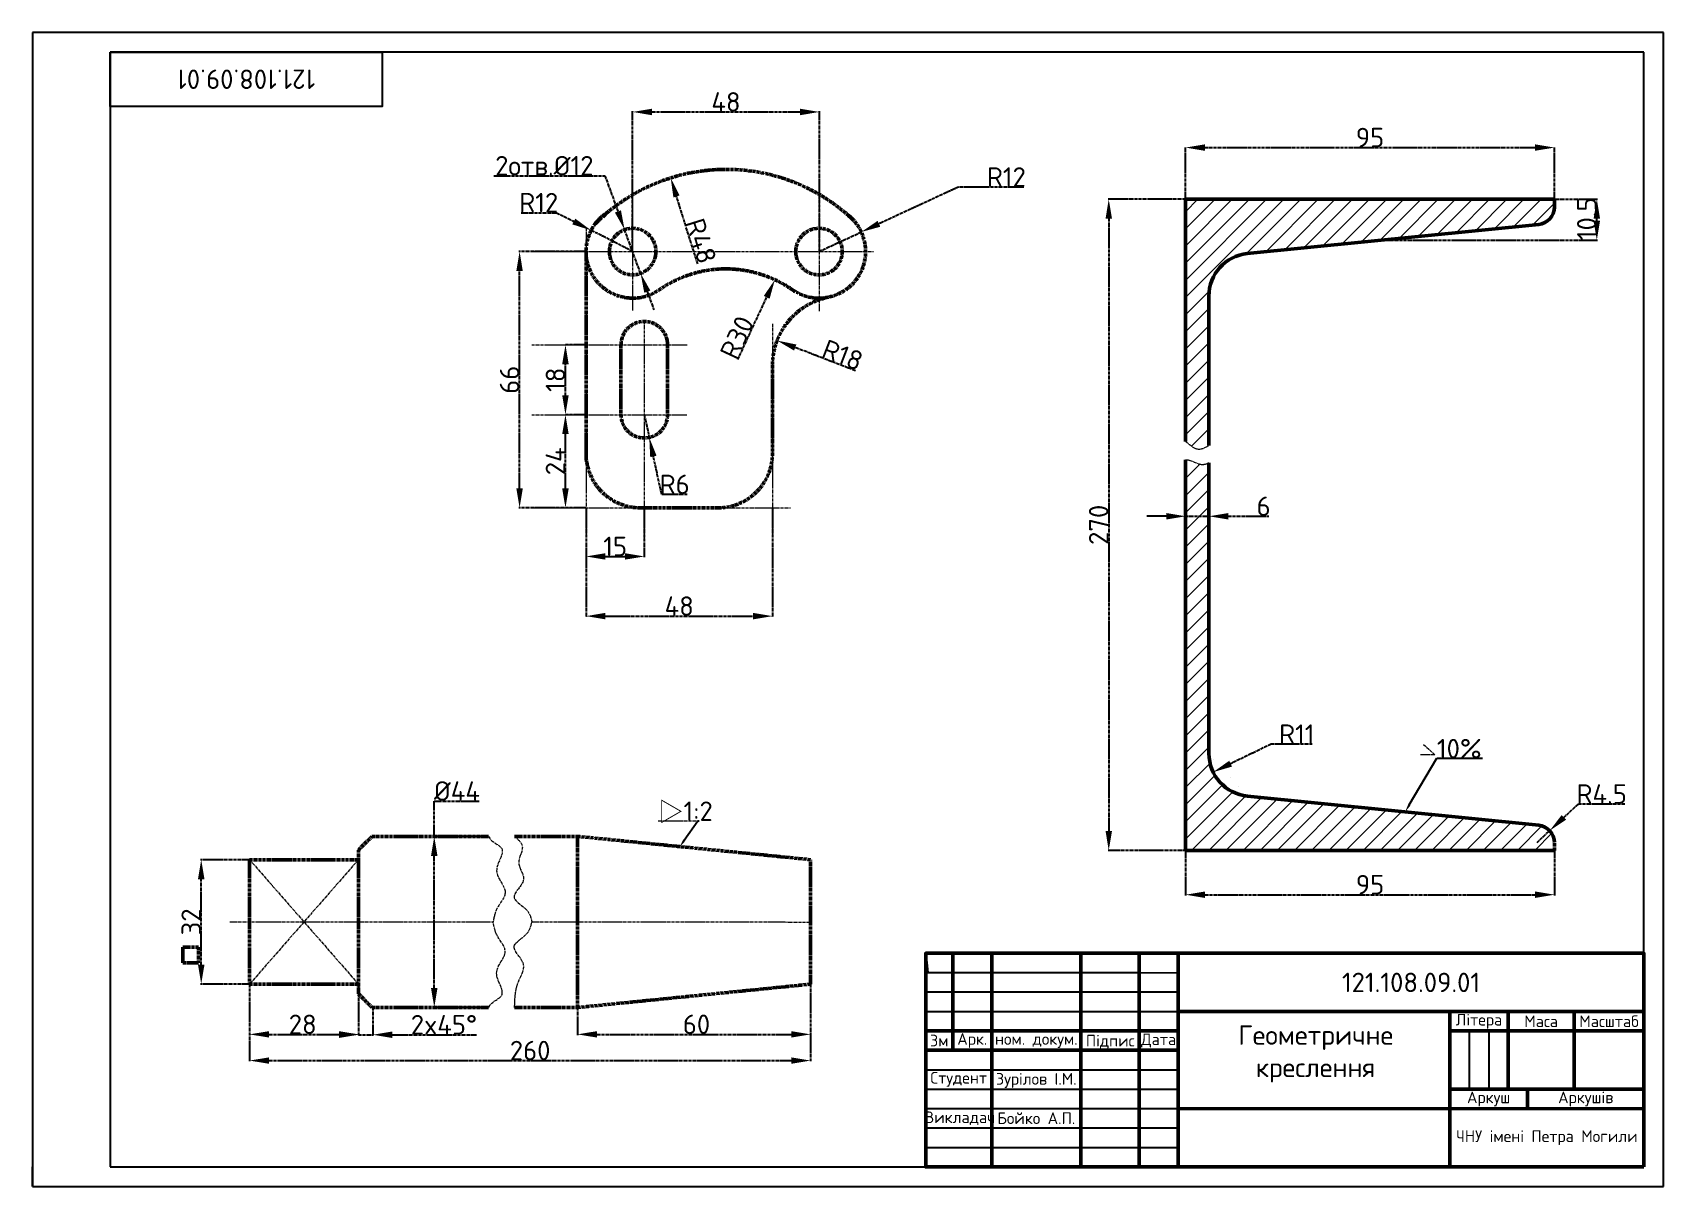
# Model space of a CAD drawing. Header units: inches. Extents: x 1 to 421, y 15 to 312.
import ezdxf
from ezdxf import colors
from ezdxf.entities.mleader import LeaderData, LeaderLine
from ezdxf.math import Vec2, Vec3

# ---------------------------------------------------------------- set-up
doc = ezdxf.new("R2010")
doc.units = ezdxf.units.IN
doc.header["$MEASUREMENT"] = 0
doc.linetypes.add('CENTER2', pattern=[1.125, 0.75, -0.125, 0.125, -0.125])
for name, color, linetype, lineweight in [('Контур', 7, 'Continuous', 50), ('Осі', 7, 'CENTER2', 15), ('Розмір', 7, 'Continuous', 15)]:
    doc.layers.add(name, color=color, linetype=linetype, lineweight=lineweight)
doc.styles.get("Standard").update_dxf_attribs({"font": 'isocpeur.ttf', "height": 5})
doc.dimstyles.get("Standard").update_dxf_attribs({"dimtxt": 5, "dimasz": 5, "dimexe": 0.18, "dimexo": 0.0625, "dimgap": 0.09, "dimtad": 1, "dimtoh": 1, "dimdec": 1, "dimzin": 0, "dimdsep": 46, "dimtxsty": 'Standard', "dimcen": 0.09, "dimadec": 0, "dimazin": 0, "dimtfac": 1, "dimtdec": 1, "dimtmove": 0, "dimatfit": 3, "dimfxl": 1, "dimtolj": 1, "dimtzin": 0, "dimarcsym": 0})

msp = doc.modelspace()

# ---------------------------------------------------------------- texts
at = {"insert": (56.23, 300.32), "char_height": 5, "attachment_point": 5, "rotation": 180}
msp.add_mtext_dynamic_manual_height_columns('121.108.09.01', width=70, gutter_width=25, heights=[0], dxfattribs=at)
at = {"attachment_point": 5}
for s, width, insert, char_height in [('121.108.09.01', 120, (356.23, 67.82), 5), ('Літера', 15, (373.73, 57.82), 3), ('Маса', 17, (389.73, 57.82), 3), ('Масштаб', 18, (407.23, 57.82), 3), ('Арк.', 10, (243.23, 52.86), 3), ('Дата', 10, (291.23, 52.86), 3), ('3м', 7, (234.73, 52.86), 3), ('{\\H0.6x;ном. докум.}', 23, (259.73, 52.86), 5), ('Підпис', 15, (278.73, 52.58), 3), ('Студент', 17, (239.73, 42.86), 3), ('Зурілов І.М.', 23, (259.73, 42.58), 3), ('Аркуш', 20, (376.23, 37.82), 3), ('Аркушів', 30, (401.23, 37.82), 3), ('Викладач', 16.4042, (240.02, 32.86), 3), ('Бойко А.П.', 23, (259.73, 32.86), 3), ('ЧНУ імені Петра Могили', 50, (391.23, 27.83), 3)]:
    msp.add_mtext_dynamic_manual_height_columns(s, width=width, gutter_width=25, heights=[0], dxfattribs=dict(at, insert=insert, char_height=char_height))
at = {"layer": 'Осі', "linetype": 'CENTER2', "char_height": 5, "attachment_point": 1}
for s, width, heights, insert in [('{\\H0.95833x;▷}1:2', 8.652, [0], (162.32, 114.4)), ('\\pi15.5;Геометричне \\P\\pi20;креслення', 70, [25.01], (296.23, 56.77))]:
    msp.add_mtext_dynamic_manual_height_columns(s, width=width, gutter_width=25, heights=heights, dxfattribs=dict(at, insert=insert))
at = {"layer": 'Розмір', "linetype": 'CENTER2'}
msp.add_text('10%%%', height=5, dxfattribs=at).set_placement((362.9, 125.51))

# ---------------------------------------------------------------- blocks, each defined once
blk = doc.blocks.new('*D1')
at = {"layer": 'Defpoints', "color": 0, "linetype": 'CENTER2', "transparency": 16777216}
for p in [(214.65, 261), (203.76, 255.97)]:
    blk.add_point(p, dxfattribs=at)
at = {"layer": 'Розмір', "color": 0, "linetype": 'CENTER2', "lineweight": -2, "transparency": 16777216}
for p, q in [((239.67, 272.57), (219.19, 263.1)), ((256.51, 272.57), (239.67, 272.57)), ((203.76, 255.97), (214.65, 261))]:
    blk.add_line(p, q, dxfattribs=at)
at = {"layer": 'Розмір', "color": 0, "linetype": 'CENTER2', "transparency": 16777216}
blk.add_solid([(218.84, 263.86), (219.54, 262.35), (214.65, 261)], dxfattribs=at)
at = {"layer": 'Розмір', "color": 0, "linetype": 'CENTER2', "transparency": 16777216, "insert": (252.01, 275.16), "char_height": 5, "attachment_point": 5}
blk.add_mtext('\\A1;R12', dxfattribs=at)
blk = doc.blocks.new('*D2')
at = {"layer": 'Defpoints', "color": 0, "linetype": 'CENTER2', "transparency": 16777216}
for p in [(192.39, 248.71), (179.76, 221.5)]:
    blk.add_point(p, dxfattribs=at)
at = {"layer": 'Розмір', "color": 0, "linetype": 'CENTER2', "lineweight": -2, "transparency": 16777216}
blk.add_line((182.84, 228.14), (190.28, 244.18), dxfattribs=at)
at = {"layer": 'Розмір', "color": 0, "linetype": 'CENTER2', "transparency": 16777216}
blk.add_solid([(189.53, 244.53), (191.04, 243.83), (192.39, 248.71)], dxfattribs=at)
at = {"layer": 'Розмір', "color": 0, "linetype": 'CENTER2', "transparency": 16777216, "insert": (182.63, 233.85), "char_height": 5, "attachment_point": 5, "rotation": 65.0965}
blk.add_mtext('\\A1;R30', dxfattribs=at)
blk = doc.blocks.new('*D3')
at = {"layer": 'Defpoints', "color": 0, "linetype": 'CENTER2', "transparency": 16777216}
for p in [(192.96, 233.06), (209.76, 226.58)]:
    blk.add_point(p, dxfattribs=at)
at = {"layer": 'Розмір', "color": 0, "linetype": 'CENTER2', "lineweight": -2, "transparency": 16777216}
blk.add_line((213.19, 225.25), (197.63, 231.26), dxfattribs=at)
at = {"layer": 'Розмір', "color": 0, "linetype": 'CENTER2', "transparency": 16777216}
blk.add_solid([(197.93, 232.03), (197.33, 230.48), (192.96, 233.06)], dxfattribs=at)
at = {"layer": 'Розмір', "color": 0, "linetype": 'CENTER2', "transparency": 16777216, "insert": (209.84, 229.32), "char_height": 5, "attachment_point": 5, "rotation": 338.8897}
blk.add_mtext('\\A1;R18', dxfattribs=at)
blk = doc.blocks.new('*D4')
at = {"layer": 'Defpoints', "color": 0, "linetype": 'CENTER2', "transparency": 16777216}
for p in [(158.76, 213.97), (160.04, 208.11)]:
    blk.add_point(p, dxfattribs=at)
at = {"layer": 'Розмір', "color": 0, "linetype": 'CENTER2', "lineweight": -2, "transparency": 16777216}
for p, q in [((158.76, 213.97), (160.04, 208.11)), ((163.24, 193.45), (161.1, 203.22)), ((169.83, 193.45), (163.24, 193.45))]:
    blk.add_line(p, q, dxfattribs=at)
at = {"layer": 'Розмір', "color": 0, "linetype": 'CENTER2', "transparency": 16777216}
blk.add_solid([(161.92, 203.4), (160.29, 203.04), (160.04, 208.11)], dxfattribs=at)
at = {"layer": 'Розмір', "color": 0, "linetype": 'CENTER2', "transparency": 16777216, "insert": (166.58, 196.04), "char_height": 5, "attachment_point": 5}
blk.add_mtext('\\A1;R6', dxfattribs=at)
blk = doc.blocks.new('*D5')
at = {"layer": 'Defpoints', "color": 0, "linetype": 'CENTER2', "transparency": 16777216}
for p in [(145.07, 261.42), (155.76, 255.97)]:
    blk.add_point(p, dxfattribs=at)
at = {"layer": 'Розмір', "color": 0, "linetype": 'CENTER2', "lineweight": -2, "transparency": 16777216}
for p, q in [((127.07, 265.97), (136.16, 265.97)), ((136.16, 265.97), (140.61, 263.7)), ((155.76, 255.97), (145.07, 261.42))]:
    blk.add_line(p, q, dxfattribs=at)
at = {"layer": 'Розмір', "color": 0, "linetype": 'CENTER2', "transparency": 16777216}
blk.add_solid([(140.99, 264.44), (140.23, 262.96), (145.07, 261.42)], dxfattribs=at)
at = {"layer": 'Розмір', "color": 0, "linetype": 'CENTER2', "transparency": 16777216, "insert": (131.57, 268.56), "char_height": 5, "attachment_point": 5}
blk.add_mtext('\\A1;R12', dxfattribs=at)
blk = doc.blocks.new('*D6')
at = {"layer": 'Defpoints', "color": 0, "linetype": 'CENTER2', "transparency": 16777216}
for p in [(153.69, 261.6), (157.82, 250.34)]:
    blk.add_point(p, dxfattribs=at)
at = {"layer": 'Розмір', "color": 0, "linetype": 'CENTER2', "lineweight": -2, "transparency": 16777216}
for p, q in [((120.02, 275.48), (148.61, 275.48)), ((148.61, 275.48), (151.97, 266.3)), ((157.82, 250.34), (153.69, 261.6)), ((159.54, 245.64), (161.26, 240.95))]:
    blk.add_line(p, q, dxfattribs=at)
at = {"layer": 'Розмір', "color": 0, "linetype": 'CENTER2', "transparency": 16777216}
for points in [[(152.75, 266.58), (151.19, 266.01), (153.69, 261.6)], [(160.32, 245.93), (158.76, 245.35), (157.82, 250.34)]]:
    blk.add_solid(points, dxfattribs=at)
at = {"layer": 'Розмір', "color": 0, "linetype": 'CENTER2', "transparency": 16777216, "insert": (133.02, 278.07), "char_height": 5, "attachment_point": 5}
blk.add_mtext('\\A1;2отв.%%C12', dxfattribs=at)
blk = doc.blocks.new('*D7')
at = {"layer": 'Defpoints', "color": 0, "linetype": 'CENTER2', "transparency": 16777216}
for p in [(165.56, 274.92), (179.87, 229.44)]:
    blk.add_point(p, dxfattribs=at)
at = {"layer": 'Розмір', "color": 0, "linetype": 'CENTER2', "lineweight": -2, "transparency": 16777216}
blk.add_line((172.51, 252.81), (167.06, 270.15), dxfattribs=at)
at = {"layer": 'Розмір', "color": 0, "linetype": 'CENTER2', "transparency": 16777216}
blk.add_solid([(167.85, 270.4), (166.26, 269.9), (165.56, 274.92)], dxfattribs=at)
at = {"layer": 'Розмір', "color": 0, "linetype": 'CENTER2', "transparency": 16777216, "insert": (173.38, 258.68), "char_height": 5, "attachment_point": 5, "rotation": 287.4722}
blk.add_mtext('\\A1;R48', dxfattribs=at)
blk = doc.blocks.new('*D8')
at = {"layer": 'Defpoints', "color": 0, "linetype": 'CENTER2', "transparency": 16777216}
for p in [(203.85, 291.9), (155.76, 255.88), (203.85, 255.97)]:
    blk.add_point(p, dxfattribs=at)
at = {"layer": 'Розмір', "color": 0, "linetype": 'CENTER2', "lineweight": -2, "transparency": 16777216}
for p, q in [((155.76, 255.94), (155.76, 292.08)), ((160.76, 291.9), (198.85, 291.9)), ((203.85, 256.03), (203.85, 292.08))]:
    blk.add_line(p, q, dxfattribs=at)
at = {"layer": 'Розмір', "color": 0, "linetype": 'CENTER2', "transparency": 16777216}
for points in [[(160.76, 292.73), (160.76, 291.06), (155.76, 291.9)], [(198.85, 292.73), (198.85, 291.06), (203.85, 291.9)]]:
    blk.add_solid(points, dxfattribs=at)
at = {"layer": 'Розмір', "color": 0, "linetype": 'CENTER2', "transparency": 16777216, "insert": (179.8, 294.49), "char_height": 5, "attachment_point": 5}
blk.add_mtext('\\A1;48', dxfattribs=at)
blk = doc.blocks.new('*D9')
at = {"layer": 'Defpoints', "color": 0, "linetype": 'CENTER2', "transparency": 16777216}
for p in [(143.76, 189.97), (191.76, 189.97), (191.76, 162.11)]:
    blk.add_point(p, dxfattribs=at)
at = {"layer": 'Розмір', "color": 0, "linetype": 'CENTER2', "lineweight": -2, "transparency": 16777216}
for p, q in [((143.76, 189.91), (143.76, 161.93)), ((191.76, 189.91), (191.76, 161.93)), ((148.76, 162.11), (186.76, 162.11))]:
    blk.add_line(p, q, dxfattribs=at)
at = {"layer": 'Розмір', "color": 0, "linetype": 'CENTER2', "transparency": 16777216}
for points in [[(148.76, 162.95), (148.76, 161.28), (143.76, 162.11)], [(186.76, 162.95), (186.76, 161.28), (191.76, 162.11)]]:
    blk.add_solid(points, dxfattribs=at)
at = {"layer": 'Розмір', "color": 0, "linetype": 'CENTER2', "transparency": 16777216, "insert": (167.76, 164.7), "char_height": 5, "attachment_point": 5}
blk.add_mtext('\\A1;48', dxfattribs=at)
blk = doc.blocks.new('*D10')
at = {"layer": 'Defpoints', "color": 0, "linetype": 'CENTER2', "transparency": 16777216}
for p in [(143.76, 189.97), (158.76, 189.97), (158.76, 177.48)]:
    blk.add_point(p, dxfattribs=at)
at = {"layer": 'Розмір', "color": 0, "linetype": 'CENTER2', "lineweight": -2, "transparency": 16777216}
for p, q in [((143.76, 189.91), (143.76, 177.3)), ((158.76, 189.91), (158.76, 177.3)), ((148.76, 177.48), (153.76, 177.48))]:
    blk.add_line(p, q, dxfattribs=at)
at = {"layer": 'Розмір', "color": 0, "linetype": 'CENTER2', "transparency": 16777216}
for points in [[(148.76, 178.31), (148.76, 176.65), (143.76, 177.48)], [(153.76, 178.31), (153.76, 176.65), (158.76, 177.48)]]:
    blk.add_solid(points, dxfattribs=at)
at = {"layer": 'Розмір', "color": 0, "linetype": 'CENTER2', "transparency": 16777216, "insert": (151.26, 180.07), "char_height": 5, "attachment_point": 5}
blk.add_mtext('\\A1;15', dxfattribs=at)
blk = doc.blocks.new('*D11')
at = {"layer": 'Defpoints', "color": 0, "linetype": 'CENTER2', "transparency": 16777216}
for p in [(138.46, 213.97), (143.76, 213.97), (143.76, 189.97)]:
    blk.add_point(p, dxfattribs=at)
at = {"layer": 'Розмір', "color": 0, "linetype": 'CENTER2', "lineweight": -2, "transparency": 16777216}
for p, q in [((143.69, 213.97), (138.28, 213.97)), ((138.46, 194.97), (138.46, 208.97)), ((143.69, 189.97), (138.28, 189.97))]:
    blk.add_line(p, q, dxfattribs=at)
at = {"layer": 'Розмір', "color": 0, "linetype": 'CENTER2', "transparency": 16777216}
for points in [[(137.62, 208.97), (139.29, 208.97), (138.46, 213.97)], [(137.62, 194.97), (139.29, 194.97), (138.46, 189.97)]]:
    blk.add_solid(points, dxfattribs=at)
at = {"layer": 'Розмір', "color": 0, "linetype": 'CENTER2', "transparency": 16777216, "insert": (135.87, 201.97), "char_height": 5, "attachment_point": 5, "rotation": 90}
blk.add_mtext('\\A1;24', dxfattribs=at)
blk = doc.blocks.new('*D12')
at = {"layer": 'Defpoints', "color": 0, "linetype": 'CENTER2', "transparency": 16777216}
for p in [(138.46, 231.97), (143.76, 231.97), (143.76, 213.97)]:
    blk.add_point(p, dxfattribs=at)
at = {"layer": 'Розмір', "color": 0, "linetype": 'CENTER2', "lineweight": -2, "transparency": 16777216}
for p, q in [((143.69, 231.97), (138.28, 231.97)), ((138.46, 218.97), (138.46, 226.97)), ((143.69, 213.97), (138.28, 213.97))]:
    blk.add_line(p, q, dxfattribs=at)
at = {"layer": 'Розмір', "color": 0, "linetype": 'CENTER2', "transparency": 16777216}
for points in [[(137.62, 226.97), (139.29, 226.97), (138.46, 231.97)], [(137.62, 218.97), (139.29, 218.97), (138.46, 213.97)]]:
    blk.add_solid(points, dxfattribs=at)
at = {"layer": 'Розмір', "color": 0, "linetype": 'CENTER2', "transparency": 16777216, "insert": (135.87, 222.97), "char_height": 5, "attachment_point": 5, "rotation": 90}
blk.add_mtext('\\A1;18', dxfattribs=at)
blk = doc.blocks.new('*D13')
at = {"layer": 'Defpoints', "color": 0, "linetype": 'CENTER2', "transparency": 16777216}
for p in [(126.64, 255.97), (143.76, 255.97), (143.76, 189.97)]:
    blk.add_point(p, dxfattribs=at)
at = {"layer": 'Розмір', "color": 0, "linetype": 'CENTER2', "lineweight": -2, "transparency": 16777216}
for p, q in [((143.69, 255.97), (126.46, 255.97)), ((126.64, 194.97), (126.64, 250.97)), ((143.69, 189.97), (126.46, 189.97))]:
    blk.add_line(p, q, dxfattribs=at)
at = {"layer": 'Розмір', "color": 0, "linetype": 'CENTER2', "transparency": 16777216}
for points in [[(125.81, 250.97), (127.47, 250.97), (126.64, 255.97)], [(125.81, 194.97), (127.47, 194.97), (126.64, 189.97)]]:
    blk.add_solid(points, dxfattribs=at)
at = {"layer": 'Розмір', "color": 0, "linetype": 'CENTER2', "transparency": 16777216, "insert": (124.05, 222.97), "char_height": 5, "attachment_point": 5, "rotation": 90}
blk.add_mtext('\\A1;66', dxfattribs=at)
blk = doc.blocks.new('*D14')
at = {"layer": 'Defpoints', "color": 0, "linetype": 'CENTER2', "transparency": 16777216}
for p in [(298.18, 101.82), (393.18, 101.82), (393.18, 90.4)]:
    blk.add_point(p, dxfattribs=at)
at = {"layer": 'Розмір', "color": 0, "linetype": 'CENTER2', "lineweight": -2, "transparency": 16777216}
for p, q in [((298.18, 101.76), (298.18, 90.22)), ((393.18, 101.76), (393.18, 90.22)), ((303.18, 90.4), (388.18, 90.4))]:
    blk.add_line(p, q, dxfattribs=at)
at = {"layer": 'Розмір', "color": 0, "linetype": 'CENTER2', "transparency": 16777216}
for points in [[(303.18, 91.23), (303.18, 89.57), (298.18, 90.4)], [(388.18, 91.23), (388.18, 89.57), (393.18, 90.4)]]:
    blk.add_solid(points, dxfattribs=at)
at = {"layer": 'Розмір', "color": 0, "linetype": 'CENTER2', "transparency": 16777216, "insert": (345.68, 92.99), "char_height": 5, "attachment_point": 5}
blk.add_mtext('\\A1;95', dxfattribs=at)
blk = doc.blocks.new('*D15')
at = {"layer": 'Defpoints', "color": 0, "linetype": 'CENTER2', "transparency": 16777216}
for p in [(393.16, 282.73), (298.16, 269.41), (393.16, 269.41)]:
    blk.add_point(p, dxfattribs=at)
at = {"layer": 'Розмір', "color": 0, "linetype": 'CENTER2', "lineweight": -2, "transparency": 16777216}
for p, q in [((298.16, 269.47), (298.16, 282.91)), ((303.16, 282.73), (388.16, 282.73)), ((393.16, 269.47), (393.16, 282.91))]:
    blk.add_line(p, q, dxfattribs=at)
at = {"layer": 'Розмір', "color": 0, "linetype": 'CENTER2', "transparency": 16777216}
for points in [[(303.16, 283.57), (303.16, 281.9), (298.16, 282.73)], [(388.16, 283.57), (388.16, 281.9), (393.16, 282.73)]]:
    blk.add_solid(points, dxfattribs=at)
at = {"layer": 'Розмір', "color": 0, "linetype": 'CENTER2', "transparency": 16777216, "insert": (345.66, 285.32), "char_height": 5, "attachment_point": 5}
blk.add_mtext('\\A1;95', dxfattribs=at)
blk = doc.blocks.new('*D16')
at = {"layer": 'Defpoints', "color": 0, "linetype": 'CENTER2', "transparency": 16777216}
for p in [(315.18, 126.73), (305.27, 121.96)]:
    blk.add_point(p, dxfattribs=at)
at = {"layer": 'Розмір', "color": 0, "linetype": 'CENTER2', "lineweight": -2, "transparency": 16777216}
for p, q in [((320.22, 129.15), (309.77, 124.13)), ((330.81, 129.15), (320.22, 129.15))]:
    blk.add_line(p, q, dxfattribs=at)
at = {"layer": 'Розмір', "color": 0, "linetype": 'CENTER2', "transparency": 16777216}
blk.add_solid([(309.41, 124.88), (310.13, 123.38), (305.27, 121.96)], dxfattribs=at)
at = {"layer": 'Розмір', "color": 0, "linetype": 'CENTER2', "transparency": 16777216, "insert": (326.81, 131.74), "char_height": 5, "width": 19.2469, "attachment_point": 5}
blk.add_mtext('\\A1;R11 ', dxfattribs=at)
blk = doc.blocks.new('*D17')
at = {"layer": 'Defpoints', "color": 0, "linetype": 'CENTER2', "transparency": 16777216}
for p in [(391.96, 106.89), (388.68, 103.8)]:
    blk.add_point(p, dxfattribs=at)
at = {"layer": 'Розмір', "color": 0, "linetype": 'CENTER2', "lineweight": -2, "transparency": 16777216}
for p, q in [((399.24, 113.74), (395.6, 110.31)), ((411.33, 113.74), (399.24, 113.74)), ((388.68, 103.8), (391.96, 106.89))]:
    blk.add_line(p, q, dxfattribs=at)
at = {"layer": 'Розмір', "color": 0, "linetype": 'CENTER2', "transparency": 16777216}
blk.add_solid([(395.03, 110.92), (396.17, 109.71), (391.96, 106.89)], dxfattribs=at)
at = {"layer": 'Розмір', "color": 0, "linetype": 'CENTER2', "transparency": 16777216, "insert": (405.33, 116.33), "char_height": 5, "attachment_point": 5}
blk.add_mtext('\\A1;R4.5', dxfattribs=at)
blk = doc.blocks.new('*D18')
at = {"layer": 'Defpoints', "color": 0, "linetype": 'CENTER2', "transparency": 16777216}
for p in [(348.66, 269.41), (404.08, 269.41), (348.66, 258.91)]:
    blk.add_point(p, dxfattribs=at)
at = {"layer": 'Розмір', "color": 0, "linetype": 'CENTER2', "lineweight": -2, "transparency": 16777216}
for p, q in [((348.73, 269.41), (404.26, 269.41)), ((404.08, 263.91), (404.08, 264.41)), ((348.73, 258.91), (404.26, 258.91))]:
    blk.add_line(p, q, dxfattribs=at)
at = {"layer": 'Розмір', "color": 0, "linetype": 'CENTER2', "transparency": 16777216}
for points in [[(403.25, 264.41), (404.92, 264.41), (404.08, 269.41)], [(403.25, 263.91), (404.92, 263.91), (404.08, 258.91)]]:
    blk.add_solid(points, dxfattribs=at)
at = {"layer": 'Розмір', "color": 0, "linetype": 'CENTER2', "transparency": 16777216, "insert": (401.49, 264.41), "char_height": 5, "attachment_point": 5, "rotation": 90}
blk.add_mtext('\\A1;10.5', dxfattribs=at)
blk = doc.blocks.new('*D19')
at = {"layer": 'Defpoints', "color": 0, "linetype": 'CENTER2', "transparency": 16777216}
for p in [(298.16, 269.41), (278.38, 101.82), (298.18, 101.82)]:
    blk.add_point(p, dxfattribs=at)
at = {"layer": 'Розмір', "color": 0, "linetype": 'CENTER2', "lineweight": -2, "transparency": 16777216}
for p, q in [((298.1, 269.41), (278.2, 269.41)), ((278.38, 264.41), (278.38, 106.82)), ((298.12, 101.82), (278.2, 101.82))]:
    blk.add_line(p, q, dxfattribs=at)
at = {"layer": 'Розмір', "color": 0, "linetype": 'CENTER2', "transparency": 16777216}
for points in [[(277.55, 264.41), (279.22, 264.41), (278.38, 269.41)], [(277.55, 106.82), (279.22, 106.82), (278.38, 101.82)]]:
    blk.add_solid(points, dxfattribs=at)
at = {"layer": 'Розмір', "color": 0, "linetype": 'CENTER2', "transparency": 16777216, "insert": (275.79, 185.62), "char_height": 5, "attachment_point": 5, "rotation": 90}
blk.add_mtext('\\A1;270', dxfattribs=at)
blk = doc.blocks.new('*D20')
at = {"layer": 'Defpoints', "color": 0, "linetype": 'CENTER2', "transparency": 16777216}
for p in [(298.18, 201.13), (304.18, 201.13), (304.18, 187.82)]:
    blk.add_point(p, dxfattribs=at)
at = {"layer": 'Розмір', "color": 0, "linetype": 'CENTER2', "lineweight": -2, "transparency": 16777216}
for p, q in [((298.18, 201.07), (298.18, 187.64)), ((304.18, 201.07), (304.18, 187.64)), ((293.18, 187.82), (288.18, 187.82)), ((298.18, 187.82), (304.18, 187.82)), ((309.18, 187.82), (319.61, 187.82))]:
    blk.add_line(p, q, dxfattribs=at)
at = {"layer": 'Розмір', "color": 0, "linetype": 'CENTER2', "transparency": 16777216}
for points in [[(293.18, 188.65), (293.18, 186.98), (298.18, 187.82)], [(309.18, 188.65), (309.18, 186.98), (304.18, 187.82)]]:
    blk.add_solid(points, dxfattribs=at)
at = {"layer": 'Розмір', "color": 0, "linetype": 'CENTER2', "transparency": 16777216, "insert": (318.27, 190.41), "char_height": 5, "width": 16.9465, "attachment_point": 5}
blk.add_mtext('\\A1;6', dxfattribs=at)
blk = doc.blocks.new('*D21')
at = {"layer": 'Defpoints', "color": 0, "linetype": 'CENTER2', "transparency": 16777216}
for p in [(44.65, 99.4), (57.12, 99.4), (57.12, 67.4)]:
    blk.add_point(p, dxfattribs=at)
at = {"layer": 'Осі', "color": 0, "linetype": 'CENTER2', "lineweight": -2, "transparency": 16777216}
for p, q in [((57.06, 99.4), (44.47, 99.4)), ((44.65, 72.4), (44.65, 94.4)), ((57.06, 67.4), (44.47, 67.4))]:
    blk.add_line(p, q, dxfattribs=at)
at = {"layer": 'Осі', "color": 0, "linetype": 'CENTER2', "transparency": 16777216}
for points in [[(43.82, 94.4), (45.49, 94.4), (44.65, 99.4)], [(43.82, 72.4), (45.49, 72.4), (44.65, 67.4)]]:
    blk.add_solid(points, dxfattribs=at)
at = {"layer": 'Осі', "color": 0, "linetype": 'CENTER2', "transparency": 16777216, "insert": (42.06, 83.4), "char_height": 5, "attachment_point": 5, "rotation": 90}
blk.add_mtext('\\A1;32', dxfattribs=at)
blk = doc.blocks.new('*D22')
at = {"layer": 'Defpoints', "color": 0, "linetype": 'CENTER2', "transparency": 16777216}
for p in [(57.12, 67.4), (85.12, 67.4), (85.12, 54.45)]:
    blk.add_point(p, dxfattribs=at)
at = {"layer": 'Осі', "color": 0, "linetype": 'CENTER2', "lineweight": -2, "transparency": 16777216}
for p, q in [((57.12, 67.33), (57.12, 54.27)), ((85.12, 67.33), (85.12, 54.27)), ((62.12, 54.45), (80.12, 54.45))]:
    blk.add_line(p, q, dxfattribs=at)
at = {"layer": 'Осі', "color": 0, "linetype": 'CENTER2', "transparency": 16777216}
for points in [[(62.12, 55.28), (62.12, 53.62), (57.12, 54.45)], [(80.12, 55.28), (80.12, 53.62), (85.12, 54.45)]]:
    blk.add_solid(points, dxfattribs=at)
at = {"layer": 'Осі', "color": 0, "linetype": 'CENTER2', "transparency": 16777216, "insert": (70.79, 57.04), "char_height": 5, "attachment_point": 5}
blk.add_mtext('\\A1;28', dxfattribs=at)
blk = doc.blocks.new('*D23')
at = {"layer": 'Defpoints', "color": 0, "linetype": 'CENTER2', "transparency": 16777216}
for p in [(201.59, 67.37), (141.59, 61.37), (201.59, 54.45)]:
    blk.add_point(p, dxfattribs=at)
at = {"layer": 'Осі', "color": 0, "linetype": 'CENTER2', "lineweight": -2, "transparency": 16777216}
for p, q in [((201.59, 67.31), (201.59, 54.27)), ((141.59, 61.31), (141.59, 54.27)), ((146.59, 54.45), (196.59, 54.45))]:
    blk.add_line(p, q, dxfattribs=at)
at = {"layer": 'Осі', "color": 0, "linetype": 'CENTER2', "transparency": 16777216}
for points in [[(146.59, 55.28), (146.59, 53.62), (141.59, 54.45)], [(196.59, 55.28), (196.59, 53.62), (201.59, 54.45)]]:
    blk.add_solid(points, dxfattribs=at)
at = {"layer": 'Осі', "color": 0, "linetype": 'CENTER2', "transparency": 16777216, "insert": (172.2, 57.04), "char_height": 5, "attachment_point": 5}
blk.add_mtext('\\A1;60', dxfattribs=at)
blk = doc.blocks.new('*D24')
at = {"layer": 'Defpoints', "color": 0, "linetype": 'CENTER2', "transparency": 16777216}
for p in [(118.73, 105.4), (104.67, 61.4), (118.73, 61.4)]:
    blk.add_point(p, dxfattribs=at)
at = {"layer": 'Осі', "color": 0, "linetype": 'CENTER2', "lineweight": -2, "transparency": 16777216}
for p, q in [((104.67, 105.4), (104.67, 114.52)), ((104.67, 114.52), (116.26, 114.52)), ((118.67, 105.4), (104.49, 105.4)), ((104.67, 66.4), (104.67, 100.4)), ((118.67, 61.4), (104.49, 61.4))]:
    blk.add_line(p, q, dxfattribs=at)
at = {"layer": 'Осі', "color": 0, "linetype": 'CENTER2', "transparency": 16777216}
for points in [[(103.83, 100.4), (105.5, 100.4), (104.67, 105.4)], [(103.83, 66.4), (105.5, 66.4), (104.67, 61.4)]]:
    blk.add_solid(points, dxfattribs=at)
at = {"layer": 'Осі', "color": 0, "linetype": 'CENTER2', "transparency": 16777216, "insert": (110.51, 117.11), "char_height": 5, "attachment_point": 5}
blk.add_mtext('\\A1;%%C44', dxfattribs=at)
blk = doc.blocks.new('*D25')
at = {"layer": 'Defpoints', "color": 0, "linetype": 'CENTER2', "transparency": 16777216}
for p in [(57.12, 67.4), (201.59, 67.37), (201.59, 47.7)]:
    blk.add_point(p, dxfattribs=at)
at = {"layer": 'Осі', "color": 0, "linetype": 'CENTER2', "lineweight": -2, "transparency": 16777216}
for p, q in [((57.12, 67.33), (57.12, 47.52)), ((201.59, 67.31), (201.59, 47.52)), ((62.12, 47.7), (196.59, 47.7))]:
    blk.add_line(p, q, dxfattribs=at)
at = {"layer": 'Осі', "color": 0, "linetype": 'CENTER2', "transparency": 16777216}
for points in [[(62.12, 48.53), (62.12, 46.87), (57.12, 47.7)], [(196.59, 48.53), (196.59, 46.87), (201.59, 47.7)]]:
    blk.add_solid(points, dxfattribs=at)
at = {"layer": 'Осі', "color": 0, "linetype": 'CENTER2', "transparency": 16777216, "insert": (129.36, 50.29), "char_height": 5, "attachment_point": 5}
blk.add_mtext('\\A1;260', dxfattribs=at)
blk = doc.blocks.new('*D26')
at = {"layer": 'Defpoints', "color": 0, "linetype": 'CENTER2', "transparency": 16777216}
for p in [(85.12, 67.4), (88.83, 61.4), (88.83, 54.35)]:
    blk.add_point(p, dxfattribs=at)
at = {"layer": 'Осі', "color": 0, "linetype": 'CENTER2', "lineweight": -2, "transparency": 16777216}
for p, q in [((85.12, 67.33), (85.12, 54.17)), ((88.83, 61.33), (88.83, 54.17)), ((80.12, 54.35), (75.12, 54.35)), ((85.12, 54.35), (88.83, 54.35)), ((93.83, 54.35), (115.51, 54.35))]:
    blk.add_line(p, q, dxfattribs=at)
at = {"layer": 'Осі', "color": 0, "linetype": 'CENTER2', "transparency": 16777216}
for points in [[(80.12, 55.18), (80.12, 53.52), (85.12, 54.35)], [(93.83, 55.18), (93.83, 53.52), (88.83, 54.35)]]:
    blk.add_solid(points, dxfattribs=at)
at = {"layer": 'Осі', "color": 0, "linetype": 'CENTER2', "transparency": 16777216, "insert": (107.17, 56.94), "char_height": 5, "attachment_point": 5}
blk.add_mtext('\\A1;2x45%%D', dxfattribs=at)

# ---------------------------------------------------------------- dimensions: what is measured, and where the dimension line sits
at = {"layer": 'Осі', "linetype": 'CENTER2'}
dim = msp.add_linear_dim(base=(104.67, 61.4), p1=(118.73, 105.4), p2=(118.73, 61.4), angle=90, text='%%C44', dimstyle='Standard', dxfattribs=at)
dim.commit()
dim.dimension.update_dxf_attribs({"geometry": '*D24', "text_midpoint": (110.51, 114.52), "dimtype": 160})
dim = msp.add_linear_dim(base=(44.65, 99.4), p1=(57.12, 67.4), p2=(57.12, 99.4), angle=90, text='32', dimstyle='Standard', dxfattribs=at)
dim.commit()
dim.dimension.update_dxf_attribs({"geometry": '*D21', "text_midpoint": (42.06, 83.4)})
for base, p1, p2, text, picture, middle in [((85.12, 54.45), (57.12, 67.4), (85.12, 67.4), '28', '*D22', (70.79, 54.45)), ((201.59, 54.45), (141.59, 61.37), (201.59, 67.37), '60', '*D23', (172.2, 54.45))]:
    dim = msp.add_linear_dim(base=base, p1=p1, p2=p2, text=text, dimstyle='Standard', dxfattribs=at)
    dim.commit()
    dim.dimension.update_dxf_attribs({"geometry": picture, "text_midpoint": middle, "dimtype": 160})
for base, p1, p2, text, picture, middle in [((201.59, 47.7), (57.12, 67.4), (201.59, 67.37), '260', '*D25', (129.36, 50.29)), ((88.83, 54.35), (85.12, 67.4), (88.83, 61.4), '2x45%%D', '*D26', (107.17, 56.94))]:
    dim = msp.add_linear_dim(base=base, p1=p1, p2=p2, text=text, dimstyle='Standard', dxfattribs=at)
    dim.commit()
    dim.dimension.update_dxf_attribs({"geometry": picture, "text_midpoint": middle})
at = {"layer": 'Розмір', "linetype": 'CENTER2'}
for base, p1, p2, text, picture, middle in [((203.85, 291.9), (155.76, 255.88), (203.85, 255.97), '48', '*D8', (179.8, 294.49)), ((393.16, 282.73), (298.16, 269.41), (393.16, 269.41), '95', '*D15', (345.66, 285.32)), ((191.76, 162.11), (143.76, 189.97), (191.76, 189.97), '48', '*D9', (167.76, 164.7)), ((158.76, 177.48), (143.76, 189.97), (158.76, 189.97), '15', '*D10', (151.26, 180.07)), ((393.18, 90.4), (298.18, 101.82), (393.18, 101.82), '95', '*D14', (345.68, 92.99))]:
    dim = msp.add_linear_dim(base=base, p1=p1, p2=p2, text=text, dimstyle='Standard', dxfattribs=at)
    dim.commit()
    dim.dimension.update_dxf_attribs({"geometry": picture, "text_midpoint": middle})
dim = msp.add_diameter_dim_2p(p1=(157.82, 250.34), p2=(153.69, 261.6), text='2отв.%%C12', dimstyle='Standard', dxfattribs=at)
dim.commit()
dim.dimension.update_dxf_attribs({"geometry": '*D6', "text_midpoint": (133.02, 275.48), "dimtype": 163})
for center, mpoint, text, picture, middle in [((203.76, 255.97), (214.65, 261), 'R12', '*D1', (252.01, 272.57)), ((179.87, 229.44), (165.56, 274.92), 'R48', '*D7', (170.91, 257.91)), ((179.76, 221.5), (192.39, 248.71), 'R30', '*D2', (184.98, 232.76)), ((209.76, 226.58), (192.96, 233.06), 'R18', '*D3', (208.91, 226.9)), ((315.18, 126.73), (305.27, 121.96), 'R11 ', '*D16', (326.81, 129.15))]:
    dim = msp.add_radius_dim(center=center, mpoint=mpoint, text=text, dimstyle='Standard', dxfattribs=at)
    dim.commit()
    dim.dimension.update_dxf_attribs({"geometry": picture, "text_midpoint": middle, "dimtype": 164})
for center, mpoint, text, picture, middle in [((155.76, 255.97), (145.07, 261.42), 'R12', '*D5', (131.57, 268.56)), ((158.76, 213.97), (160.04, 208.11), 'R6', '*D4', (166.58, 196.04))]:
    dim = msp.add_radius_dim(center=center, mpoint=mpoint, text=text, dimstyle='Standard', dxfattribs=at)
    dim.commit()
    dim.dimension.update_dxf_attribs({"geometry": picture, "text_midpoint": middle})
dim = msp.add_linear_dim(base=(278.38, 101.82), p1=(298.16, 269.41), p2=(298.18, 101.82), angle=90, text='270', dimstyle='Standard', dxfattribs=at)
dim.commit()
dim.dimension.update_dxf_attribs({"geometry": '*D19', "text_midpoint": (278.38, 185.62), "dimtype": 160})
dim = msp.add_linear_dim(base=(404.08, 269.41), p1=(348.66, 258.91), p2=(348.66, 269.41), angle=90, dimstyle='Standard', dxfattribs=at)
dim.commit()
dim.dimension.update_dxf_attribs({"geometry": '*D18', "text_midpoint": (404.08, 264.41), "dimtype": 160})
for base, p1, p2, text, picture, middle in [((126.64, 255.97), (143.76, 189.97), (143.76, 255.97), '66', '*D13', (124.05, 222.97)), ((138.46, 231.97), (143.76, 213.97), (143.76, 231.97), '18', '*D12', (135.87, 222.97)), ((138.46, 213.97), (143.76, 189.97), (143.76, 213.97), '24', '*D11', (135.87, 201.97))]:
    dim = msp.add_linear_dim(base=base, p1=p1, p2=p2, angle=90, text=text, dimstyle='Standard', dxfattribs=at)
    dim.commit()
    dim.dimension.update_dxf_attribs({"geometry": picture, "text_midpoint": middle})
dim = msp.add_linear_dim(base=(304.18, 187.82), p1=(298.18, 201.13), p2=(304.18, 201.13), text='6', dimstyle='Standard', dxfattribs=at)
dim.commit()
dim.dimension.update_dxf_attribs({"geometry": '*D20', "text_midpoint": (318.27, 187.82), "dimtype": 160})
dim = msp.add_radius_dim(center=(388.68, 103.8), mpoint=(391.96, 106.89), dimstyle='Standard', dxfattribs=at)
dim.commit()
dim.dimension.update_dxf_attribs({"geometry": '*D17', "text_midpoint": (405.33, 116.33)})

# ---------------------------------------------------------------- hatches: boundary and pattern name
at = {"layer": 'Розмір', "linetype": 'CENTER2'}
h = msp.add_hatch(dxfattribs=at)
h.set_pattern_fill('ANSI31', color=256, scale=25)
h.set_pattern_definition([(45, (672.5855, -9.0127), (-2.209709, 2.209709), [])])
edge = h.paths.add_edge_path()
edge.add_line((298.16, 269.41), (298.18, 207.06))
edge.add_spline(control_points=[(298.18, 207.06), (298.99, 206.48), (301, 204.51), (303.03, 205.3), (304.18, 206.08)], knot_values=[5.507039, 5.507039, 5.507039, 5.507039, 8.362014, 12.121358, 12.121358, 12.121358, 12.121358], degree=3, periodic=0)
edge.add_line((304.18, 206.08), (304.16, 244.49))
edge.add_arc((315.16, 244.5), 11, 95.7106, 180.0451, ccw=False)
edge.add_line((314.07, 255.45), (389.11, 262.95))
edge.add_arc((388.66, 267.43), 4.5, 275.7106, 360)
edge.add_line((393.16, 267.43), (393.16, 269.41))
edge.add_line((393.16, 269.41), (298.16, 269.41))
h = msp.add_hatch(dxfattribs=at)
h.set_pattern_fill('ANSI31', color=256, scale=25)
h.set_pattern_definition([(45, (685.759, -2.6775), (-2.209709, 2.209709), [])])
h.paths.add_polyline_path([(299.23, 244.77), (299.29, 244.79), (299.27, 244.78), (299.25, 244.77), (299.22, 244.76), (299.2, 244.75), (299.17, 244.74)])
h.paths.add_polyline_path([(299.37, 244.83), (299.43, 244.86), (299.41, 244.85), (299.39, 244.84), (299.36, 244.83), (299.34, 244.82), (299.32, 244.81)])
h.paths.add_polyline_path([(299.09, 244.71), (299.15, 244.73), (299.13, 244.72), (299.1, 244.71), (299.08, 244.7), (299.06, 244.69), (299.03, 244.68)])
h.paths.add_polyline_path([(299.51, 244.9), (299.58, 244.94), (299.55, 244.93), (299.53, 244.91), (299.5, 244.9), (299.48, 244.89), (299.46, 244.88)])
h.paths.add_polyline_path([(298.95, 244.65), (299.01, 244.68), (298.99, 244.67), (298.96, 244.66), (298.94, 244.65), (298.91, 244.64), (298.89, 244.64)])
h.paths.add_polyline_path([(299.66, 244.98), (299.72, 245.02), (299.69, 245), (299.67, 244.99), (299.65, 244.98), (299.62, 244.96), (299.6, 244.95)])
h.paths.add_polyline_path([(298.81, 244.61), (298.87, 244.63), (298.84, 244.62), (298.82, 244.61), (298.8, 244.61), (298.77, 244.6), (298.75, 244.6)])
h.paths.add_polyline_path([(299.8, 245.06), (299.86, 245.1), (299.83, 245.09), (299.81, 245.07), (299.79, 245.06), (299.76, 245.05), (299.74, 245.03)])
h.paths.add_polyline_path([(298.67, 244.58), (298.73, 244.59), (298.7, 244.58), (298.68, 244.58), (298.65, 244.57), (298.63, 244.57), (298.61, 244.57)])
h.paths.add_polyline_path([(299.94, 245.15), (300, 245.19), (299.98, 245.17), (299.95, 245.16), (299.93, 245.15), (299.9, 245.13), (299.88, 245.12)])
h.paths.add_polyline_path([(298.52, 244.55), (298.58, 244.56), (298.56, 244.56), (298.54, 244.55), (298.51, 244.55), (298.49, 244.55), (298.47, 244.55)])
h.paths.add_polyline_path([(300.07, 245.24), (300.14, 245.28), (300.12, 245.26), (300.09, 245.25), (300.07, 245.23), (300.05, 245.22), (300.02, 245.2)])
h.paths.add_polyline_path([(298.38, 244.54), (298.44, 244.54), (298.42, 244.54), (298.39, 244.54), (298.37, 244.54), (298.35, 244.54), (298.32, 244.54)])
h.paths.add_polyline_path([(300.22, 245.33), (300.33, 245.4), (300.3, 245.38), (300.28, 245.37), (300.26, 245.35), (300.23, 245.34), (300.21, 245.32), (300.19, 245.31), (300.16, 245.29)])
h.paths.add_polyline_path([(298.18, 244.54), (298.3, 244.54), (298.28, 244.54), (298.25, 244.54), (298.23, 244.54), (298.2, 244.54), (298.18, 244.54)])
h.paths.add_polyline_path([(300.35, 245.41), (300.42, 245.46), (300.4, 245.44), (300.37, 245.43)])
edge = h.paths.add_edge_path()
edge.add_line((304.18, 201.13), (298.18, 201.13))
edge.add_line((298.18, 201.13), (298.18, 101.82))
edge.add_line((298.18, 101.82), (393.18, 101.82))
edge.add_line((393.18, 101.82), (393.18, 103.8))
edge.add_arc((388.68, 103.8), 4.5, 0, 84.2894)
edge.add_line((389.13, 108.28), (314.09, 115.78))
edge.add_arc((315.18, 126.73), 11, 180, 264.2894, ccw=False)
edge.add_line((304.18, 126.73), (304.18, 201.13))

# ---------------------------------------------------------------- linework, layer by layer
for p, q in [((421.23, 312.32), (1.23, 312.32)), ((1.23, 312.32), (1.23, 312.32)), ((1.23, 312.32), (1.23, 15.32)), ((421.23, 15.32), (421.23, 312.32)), ((416.23, 307.32), (21.23, 307.32)), ((21.23, 307.32), (21.23, 20.32)), ((416.23, 20.32), (416.23, 307.32)), ((231.23, 75.32), (231.23, 75.32)), ((231.23, 75.32), (231.23, 75.32)), ((231.23, 75.32), (238.23, 75.32)), ((231.23, 75.32), (231.23, 70.32)), ((231.23, 75.32), (231.23, 75.32)), ((231.23, 75.32), (231.23, 70.32)), ((231.23, 75.32), (231.82, 70.36)), ((271.23, 75.32), (286.23, 75.32)), ((286.23, 75.32), (286.23, 75.32)), ((286.23, 75.32), (296.23, 75.32)), ((296.23, 75.32), (296.23, 75.32)), ((416.23, 75.32), (416.23, 20.32)), ((416.23, 75.32), (416.23, 60.32)), ((416.23, 60.32), (416.23, 75.32)), ((416.23, 75.32), (416.23, 60.32)), ((231.23, 70.32), (296.23, 70.35)), ((231.23, 70.32), (231.23, 70.32)), ((231.23, 70.32), (231.23, 70.32)), ((231.82, 70.36), (231.82, 70.36)), ((231.82, 70.36), (286.23, 70.36)), ((231.23, 65.36), (296.23, 65.36)), ((231.23, 60.36), (296.23, 60.36)), ((416.23, 60.32), (398.23, 60.32)), ((416.23, 60.32), (416.23, 60.32)), ((371.23, 55.32), (371.23, 40.32)), ((371.23, 55.32), (371.23, 49.21)), ((376.23, 55.32), (376.23, 40.32)), ((231.82, 50.36), (286.23, 50.36)), ((231.23, 45.36), (296.23, 45.36)), ((231.23, 40.36), (296.23, 40.36)), ((366.23, 40.32), (386.23, 40.32)), ((386.23, 40.32), (386.23, 40.32)), ((231.23, 35.36), (296.23, 35.36)), ((231.82, 35.36), (296.23, 35.36)), ((370.78, 35.32), (372.16, 35.32)), ((231.23, 30.36), (296.23, 30.36)), ((231.23, 25.36), (296.23, 25.36)), ((1.23, 15.32), (1.23, 20.32)), ((21.23, 20.32), (416.23, 20.32)), ((1.23, 15.32), (421.23, 15.32)), ((1.23, 15.32), (421.23, 15.32))]:
    msp.add_line(p, q)
at = {"lineweight": 50}
for p, q in [((238.23, 75.32), (238.23, 50.36)), ((248.23, 75.32), (248.23, 20.32)), ((271.23, 75.32), (271.23, 20.32)), ((286.23, 75.32), (286.23, 20.32)), ((296.23, 75.32), (296.23, 20.32)), ((416.23, 60.32), (296.23, 60.36)), ((366.23, 60.32), (366.23, 20.32)), ((381.23, 60.32), (381.23, 40.32)), ((398.23, 60.32), (398.23, 40.32)), ((231.23, 55.36), (296.23, 55.36)), ((416.23, 55.32), (366.23, 55.32)), ((231.23, 50.36), (296.23, 50.36)), ((416.23, 40.32), (366.23, 40.32)), ((386.23, 40.32), (386.23, 35.32)), ((416.23, 35.32), (296.23, 35.36))]:
    msp.add_line(p, q, dxfattribs=at)
for points in [[(21.23, 307.32), (21.23, 307.32), (21.23, 307.32), (21.23, 307.32)], [(21.23, 307.32), (21.23, 307.32), (21.23, 307.32), (21.23, 307.32)], [(21.23, 307.32), (21.23, 307.32), (21.23, 307.32), (21.23, 307.32)], [(21.23, 307.32), (21.23, 307.32), (21.23, 307.32), (21.23, 307.32)], [(21.23, 307.32), (91.23, 307.32), (91.23, 293.32), (21.23, 293.32)]]:
    msp.add_lwpolyline(points, close=True)
msp.add_lwpolyline([(416.23, 20.32), (231.23, 20.32), (231.23, 75.32), (416.23, 75.32)], close=True, dxfattribs=at)
at = {"layer": 'Контур', "linetype": 'Continuous'}
for p, q in [((298.16, 269.41), (298.16, 207.07)), ((298.16, 269.41), (393.16, 269.41)), ((393.16, 269.41), (393.16, 267.43)), ((389.11, 262.95), (314.07, 255.45)), ((304.16, 244.5), (304.18, 206.08)), ((298.18, 101.82), (298.18, 201.13)), ((304.18, 126.73), (304.18, 201.13)), ((389.13, 108.28), (314.09, 115.78)), ((298.18, 101.82), (393.18, 101.82))]:
    msp.add_line(p, q, dxfattribs=at)
at = {"layer": 'Контур', "linetype": 'CENTER2'}
for p, q in [((298.16, 269.41), (298.18, 207.06)), ((393.16, 269.41), (348.66, 269.41)), ((143.76, 203.97), (143.76, 255.97)), ((152.76, 231.97), (152.76, 213.97)), ((164.76, 231.97), (164.76, 213.97)), ((191.76, 226.58), (191.76, 203.97)), ((298.16, 202.36), (298.16, 201.11)), ((298.18, 202.37), (298.18, 201.13)), ((304.18, 201.6), (304.18, 201.13)), ((298.18, 101.82), (298.18, 201.13)), ((177.76, 189.97), (157.76, 189.97)), ((85.12, 101.9), (88.62, 105.4)), ((88.62, 105.4), (118.73, 105.4)), ((125.36, 105.42), (141.59, 105.42)), ((141.59, 83.42), (141.59, 105.42)), ((201.59, 99.42), (141.59, 105.42)), ((85.12, 83.4), (85.12, 101.9)), ((393.18, 101.82), (348.68, 101.82)), ((393.18, 101.82), (393.18, 103.8)), ((57.12, 83.4), (57.12, 99.4)), ((57.12, 99.4), (85.12, 99.4)), ((201.59, 83.42), (201.59, 99.42)), ((57.12, 83.4), (57.12, 67.4)), ((85.12, 83.4), (85.12, 64.9)), ((141.59, 83.37), (141.59, 61.37)), ((201.59, 83.37), (201.59, 67.37)), ((39.94, 76.87), (43.94, 76.87)), ((39.94, 72.87), (39.94, 76.87)), ((43.94, 76.87), (43.94, 72.87)), ((43.94, 72.87), (39.94, 72.87)), ((57.12, 67.4), (85.12, 67.4)), ((201.59, 67.37), (141.59, 61.37)), ((85.12, 64.9), (88.62, 61.4)), ((88.62, 61.4), (118.73, 61.4)), ((125.36, 61.37), (141.59, 61.37))]:
    msp.add_line(p, q, dxfattribs=at)
for centre in [(155.76, 255.97), (203.76, 255.97)]:
    msp.add_circle(centre, 6, dxfattribs=at)
for centre, radius, start, end in [((179.87, 229.44), 47.68, 47.1694, 135.0606), ((155.76, 255.97), 12, 121.1462, 304.8499), ((203.76, 255.97), 12, 235.1501, 51.2903), ((179.76, 221.5), 30, 55.1501, 124.8499), ((209.76, 226.58), 18, 101.537, 180), ((158.76, 231.97), 6, 0, 180), ((158.76, 213.97), 6, 180, 0), ((157.76, 203.97), 14, 180, 270), ((177.76, 203.97), 14, 270, 0)]:
    msp.add_arc(centre, radius, start, end, dxfattribs=at)
at = {"layer": 'Контур', "linetype": 'Continuous'}
for centre, radius, start, end in [((388.66, 267.43), 4.5, 275.7106, 0), ((315.16, 244.5), 11, 95.7106, 180), ((315.18, 126.73), 11, 180, 264.2894), ((388.68, 103.8), 4.5, 0, 84.2894)]:
    msp.add_arc(centre, radius, start, end, dxfattribs=at)
at = {"layer": 'Осі', "linetype": 'CENTER2'}
for p, q in [((203.76, 273.93), (203.76, 240.62)), ((155.76, 270.94), (155.76, 240.77)), ((203.76, 271.39), (203.76, 267.97)), ((143.76, 262.09), (143.76, 182.41)), ((129.76, 255.97), (217.78, 255.97)), ((155.76, 243.97), (155.76, 240.77)), ((158.76, 237.93), (158.76, 181.93)), ((191.76, 237.33), (191.76, 182.89)), ((129.76, 231.97), (169.84, 231.97)), ((129.76, 213.97), (169.69, 213.97)), ((129.76, 189.97), (196.43, 189.97)), ((162.32, 109.41), (172.57, 109.41)), ((57.12, 99.4), (85.12, 67.4)), ((85.12, 99.4), (57.12, 67.4)), ((52.04, 83.4), (119.83, 83.4)), ((52.04, 83.4), (119.83, 83.4)), ((129.82, 83.42), (201.59, 83.37))]:
    msp.add_line(p, q, dxfattribs=at)
for points in [[(118.73, 105.4), (119.02, 104.87), (122.03, 102.26), (120.73, 96.55), (122.94, 91.04), (120.83, 86.83), (119.83, 83.4)], [(125.39, 105.42), (127.34, 102.78), (126.43, 98.57), (127.64, 94.26), (125.23, 89.86), (128.74, 86.15), (129.82, 83.42)], [(118.73, 61.4), (119.02, 61.93), (122.03, 64.53), (120.73, 70.24), (122.94, 75.76), (120.83, 79.97), (119.83, 83.4)], [(125.36, 61.37), (126.43, 68.22), (127.64, 72.53), (125.23, 76.94), (128.74, 80.64), (129.82, 83.42)]]:
    msp.add_spline(points, degree=3, dxfattribs=at)
at = {"layer": 'Розмір', "linetype": 'CENTER2'}
for p, q in [((362.38, 126.39), (358.65, 126.39)), ((359.41, 129.11), (362.38, 126.39))]:
    msp.add_line(p, q, dxfattribs=at)
for points, knots in [([(298.18, 207.06), (298.99, 206.48), (301, 204.51), (303.03, 205.3), (304.18, 206.08)], [5.507039, 5.507039, 5.507039, 5.507039, 8.362014, 12.121358, 12.121358, 12.121358, 12.121358]), ([(298.18, 202.37), (299.37, 202.52), (301.6, 200.73), (303.54, 201.28), (304.18, 201.6)], [3.337667, 3.337667, 3.337667, 3.337667, 7.50546, 9.624527, 9.624527, 9.624527, 9.624527])]:
    msp.add_open_spline(points, degree=3, knots=knots, dxfattribs=at)

msp.set_redraw_order([(e.dxf.handle, doc.entitydb.next_handle()) for e in msp.query("TEXT MTEXT ATTDEF DIMENSION ARC_DIMENSION")])  # texts and dimensions are drawn at this point

# ---------------------------------------------------------------- leaders
at = {"layer": 'Осі', "linetype": 'CENTER2'}
ml = msp.add_multileader_mtext('Standard', dxfattribs=at)
ml.set_content('', color=256)
ml.set_leader_properties()
ml.build(insert=Vec2(0, 0))
ml.multileader.update_dxf_attribs({"dogleg_length": 0.36, "arrow_head_size": 2})
ctx = ml.context
ctx.base_point, ctx.char_height, ctx.arrow_head_size, ctx.landing_gap_size, ctx.plane_origin = Vec3(172.93, 109.41), 5, 2, 0.09, Vec3(167.92, 102.79)
notes = []
notes.append((ctx, [(0, (1, 1, 0), (172.57, 109.41), (1, 0), 0.36, [(0, [(167.92, 102.79)], 0, [])])]))
ctx.mtext.insert, ctx.mtext.flow_direction = Vec3(173.02, 111.91), 5
at = {"layer": 'Розмір', "linetype": 'CENTER2'}
ml = msp.add_multileader_mtext('Standard', dxfattribs=at)
ml.set_content(' ', color=256)
ml.set_leader_properties()
ml.build(insert=Vec2(0, 0))
ml.multileader.update_dxf_attribs({"dogleg_length": 0.36, "arrow_head_size": 2})
ctx = ml.context
ctx.base_point, ctx.char_height, ctx.arrow_head_size, ctx.landing_gap_size, ctx.plane_origin = Vec3(374.6, 125.51), 5, 2, 0.09, Vec3(354.76, 111.78)
notes.append((ctx, [(0, (1, 1, 0), (362.9, 125.51), (1, 0), 11.7, [(0, [(354.76, 111.78)], 0, [])])]))
ctx.mtext.insert, ctx.mtext.flow_direction = Vec3(374.69, 128.01), 5
for ctx, leaders in notes:
    for number, flags, end, landing, length, lines in leaders:
        leader = LeaderData()
        leader.index, (leader.has_last_leader_line, leader.has_dogleg_vector, leader.attachment_direction) = number, flags
        leader.last_leader_point, leader.dogleg_vector, leader.dogleg_length = Vec3(end), Vec3(landing), length
        for number, points, colour, breaks in lines:
            line = LeaderLine()
            line.index, line.vertices, line.color, line.breaks = number, Vec3.list(points), colors.encode_raw_color(colour), breaks
            leader.lines.append(line)
        ctx.leaders.append(leader)

doc.saveas('drawing.dxf')
